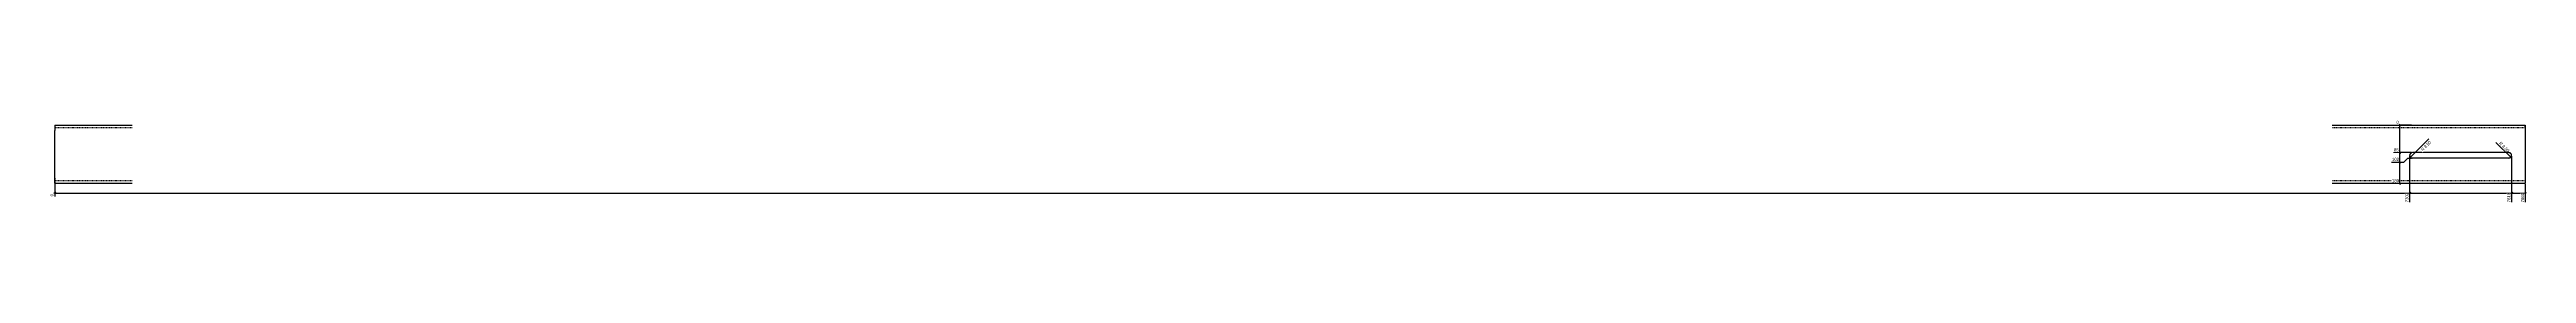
# Model space of a CAD drawing. Header units: millimetres. Extents: x 8 to 21244, y 5 to 262.
# Drawn here: x 13564 to 21244, y 5 to 262 of the extents above; entities that cross this region are included whole.
import ezdxf

# ---------------------------------------------------------------- set-up
doc = ezdxf.new("R2010")
doc.units = ezdxf.units.MM
doc.linetypes.add('DXK_LINE_DOT2', pattern=[3.9198, 1.9599, -1.9599])
doc.layers.add('MÅLSÆTNING', color=7, linetype='Continuous')
doc.layers.add('STÅL', color=7, linetype='Continuous')
doc.styles.add('Arial Narrow', font='ARIALN.TTF', dxfattribs={"height": 0.2})

msp = doc.modelspace()

# ---------------------------------------------------------------- hatches: boundary and pattern name
at = {"layer": 'MÅLSÆTNING', "linetype": 'Continuous'}
msp.add_hatch(color=7, dxfattribs=at).paths.add_polyline_path([(21187.3, 156.2), (21195.3, 146.5), (21185.5, 154.5)])

# ---------------------------------------------------------------- linework, layer by layer
at = {"layer": 'MÅLSÆTNING', "color": 7, "linetype": 'Continuous'}
for p, q in [((20887.8, 245.7), (20840.9, 245.7)), ((20852.8, 242), (20849.8, 249.5)), ((20851.3, 161), (20851.3, 245.7)), ((20887.8, 161), (20831.2, 161)), ((20887.8, 161), (20831.2, 161)), ((20849.8, 164.8), (20852.8, 157.3)), ((20849.8, 164.8), (20852.8, 157.3)), ((20851.3, 131.5), (20851.3, 161)), ((21195.3, 146.5), (21149.1, 192.7)), ((20825.1, 131.5), (20863.8, 131.5)), ((20852.8, 127.8), (20849.8, 135.3)), ((20863.8, 131.5), (20876.3, 144)), ((20876.3, 144), (20887.8, 144)), ((21197.8, 150), (21197.8, 7.5)), ((13583.9, 37.6), (13576.4, 34.6)), ((13580.2, 63.2), (13580.2, 25.8)), ((20887.8, 65.7), (20825.1, 65.7)), ((20849.8, 69.5), (20852.8, 62)), ((21201.5, 37.6), (21194, 34.6)), ((21197.8, 36.1), (21240.2, 36.1)), ((21236.4, 34.6), (21243.9, 37.6)), ((21240.2, 63.2), (21240.2, 7.5))]:
    msp.add_line(p, q, dxfattribs=at)
msp.add_arc((21189.3, 152.5), 8.5, 270, 0, dxfattribs=at)
at = {"layer": 'STÅL', "color": 2, "linetype": 'Continuous'}
for p, q in [((13580.2, 245.7), (13580.2, 229.7)), ((13580.2, 245.7), (13820.2, 245.7)), ((20641.8, 245.7), (21240.2, 245.7)), ((21240.2, 245.7), (21240.2, 65.7)), ((13580.2, 81.7), (13580.2, 229.7)), ((20890.3, 161), (20887, 160.4)), ((21189.3, 161), (20890.3, 161)), ((21192.5, 160.4), (21189.3, 161)), ((13580.2, 65.7), (13580.2, 81.7)), ((20887, 144.7), (20890.3, 144)), ((21189.3, 144), (20890.3, 144)), ((21189.3, 144), (21192.5, 144.7)), ((13820.2, 65.7), (13580.2, 65.7)), ((21240.2, 65.7), (20641.8, 65.7))]:
    msp.add_line(p, q, dxfattribs=at)
at = {"layer": 'STÅL', "color": 7, "linetype": 'DXK_LINE_DOT2'}
for p, q in [((13580.2, 245.7), (13580.2, 241)), ((13820.2, 237.7), (13580.2, 237.7)), ((21240.2, 237.7), (20641.8, 237.7)), ((21240.2, 241), (21240.2, 245.7)), ((20887, 160.4), (20890.3, 161)), ((21189.3, 161), (21192.5, 160.4)), ((13580.2, 81.7), (13580.2, 66.9)), ((20890.3, 144), (20887, 144.7)), ((21192.5, 144.7), (21189.3, 144)), ((13820.2, 73.7), (13580.2, 73.7)), ((21240.2, 73.7), (20641.8, 73.7))]:
    msp.add_line(p, q, dxfattribs=at)
at = {"layer": 'STÅL', "color": 2, "linetype": 'Continuous'}
for centre, start, end in [((20890.3, 152.5), 112.5, 247.5), ((21189.3, 152.5), 292.5, 67.5)]:
    msp.add_arc(centre, 8.5, start, end, dxfattribs=at)
at = {"layer": 'STÅL', "color": 7, "linetype": 'DXK_LINE_DOT2'}
for centre, start, end in [((20890.3, 152.5), 112.5, 247.5), ((21189.3, 152.5), 292.5, 67.5)]:
    msp.add_arc(centre, 8.5, start, end, dxfattribs=at)

# ---------------------------------------------------------------- next in the draw order: wipeouts: each hides what was drawn before it
at = {"color": 0, "linetype": 'Continuous'}
for points in [[(20849, 247.7), (20849, 261.7), (20838.9, 261.7), (20838.9, 247.7)], [(20847.2, 163), (20847.2, 177), (20831, 177), (20831, 163)], [(21238.2, 33.9), (21224.2, 33.9), (21224.2, 5.5), (21238.2, 5.5)]]:
    msp.add_wipeout(points, dxfattribs=at).dxf.layer = 'MÅLSÆTNING'

# ---------------------------------------------------------------- next in the draw order: linework, layer by layer
at = {"layer": 'MÅLSÆTNING', "color": 7, "linetype": 'Continuous'}
for p, q in [((20825.1, 131.5), (20863.8, 131.5)), ((20852.8, 127.8), (20849.8, 135.3)), ((20851.3, 65.7), (20851.3, 131.5)), ((20863.8, 131.5), (20876.3, 144)), ((20876.3, 144), (20887.8, 144)), ((21197.8, 150), (21197.8, 7.5)), ((21194, 34.6), (21201.5, 37.6))]:
    msp.add_line(p, q, dxfattribs=at)

# ---------------------------------------------------------------- next in the draw order: texts
at = {"layer": 'MÅLSÆTNING', "color": 3, "linetype": 'Continuous', "style": 'Arial Narrow'}
for s, p in [('0', (20840.9, 249.7)), ('85', (20833, 165))]:
    msp.add_text(s, height=9.54, dxfattribs=at).set_placement(p)
msp.add_text('7660', height=9.54, rotation=90.00021, dxfattribs=at).set_placement((21236.2, 7.5))

# ---------------------------------------------------------------- next in the draw order: wipeouts: each hides what was drawn before it
at = {"color": 0}
msp.add_wipeout([(21181.1, 163.3), (21191, 173.2), (21165.3, 198.9), (21155.4, 189)], dxfattribs=at).dxf.layer = 'MÅLSÆTNING'
at = {"color": 0, "linetype": 'Continuous'}
for points in [[(20847.2, 133.5), (20847.2, 147.5), (20824.9, 147.5), (20824.9, 133.5)], [(20847.2, 67.7), (20847.2, 81.7), (20824.9, 81.7), (20824.9, 67.7)]]:
    msp.add_wipeout(points, dxfattribs=at).dxf.layer = 'MÅLSÆTNING'

# ---------------------------------------------------------------- next in the draw order: hatches: boundary and pattern name
at = {"layer": 'MÅLSÆTNING', "linetype": 'Continuous'}
msp.add_hatch(color=7, dxfattribs=at).paths.add_polyline_path([(20894, 154.5), (20884.2, 146.5), (20892.2, 156.2)])

# ---------------------------------------------------------------- next in the draw order: linework, layer by layer
at = {"layer": 'MÅLSÆTNING', "color": 7, "linetype": 'Continuous'}
for p, q in [((20884.2, 146.5), (20941.4, 203.7)), ((20881.8, 150), (20881.8, 7.5)), ((20881.8, 150), (20881.8, 7.5)), ((13580.2, 36.1), (20881.8, 36.1)), ((20885.5, 37.6), (20878, 34.6)), ((20878, 34.6), (20885.5, 37.6)), ((20881.8, 36.1), (21197.8, 36.1))]:
    msp.add_line(p, q, dxfattribs=at)
msp.add_arc((20890.3, 152.5), 8.5, 180, 270, dxfattribs=at)

# ---------------------------------------------------------------- next in the draw order: texts
at = {"layer": 'MÅLSÆTNING', "color": 3, "style": 'Arial Narrow'}
msp.add_text('R 8.50', height=9.54, rotation=-45.00011, dxfattribs=at).set_placement((21158.2, 189))
at = {"layer": 'MÅLSÆTNING', "color": 3, "linetype": 'Continuous', "style": 'Arial Narrow'}
for s, p in [('102', (20826.9, 135.5)), ('180', (20826.9, 69.7))]:
    msp.add_text(s, height=9.54, dxfattribs=at).set_placement(p)

# ---------------------------------------------------------------- next in the draw order: wipeouts: each hides what was drawn before it
at = {"color": 0}
msp.add_wipeout([(20947.7, 187.5), (20937.8, 197.4), (20912.1, 171.7), (20922, 161.8)], dxfattribs=at).dxf.layer = 'MÅLSÆTNING'
at = {"color": 0, "linetype": 'Continuous'}
for points in [[(13578.2, 33.9), (13564.2, 33.9), (13564.2, 23.8), (13578.2, 23.8)], [(20879.8, 33.9), (20865.8, 33.9), (20865.8, 5.5), (20879.8, 5.5)], [(21195.8, 33.9), (21181.8, 33.9), (21181.8, 5.5), (21195.8, 5.5)]]:
    msp.add_wipeout(points, dxfattribs=at).dxf.layer = 'MÅLSÆTNING'

# ---------------------------------------------------------------- next in the draw order: texts
at = {"layer": 'MÅLSÆTNING', "color": 3, "style": 'Arial Narrow'}
msp.add_text('R 8.50', height=9.54, rotation=45.00011, dxfattribs=at).set_placement((20922, 164.7))
at = {"layer": 'MÅLSÆTNING', "color": 3, "linetype": 'Continuous', "style": 'Arial Narrow'}
for s, p in [('0', (13576.2, 25.8)), ('7302', (20877.8, 7.5)), ('7618', (21193.8, 7.5))]:
    msp.add_text(s, height=9.54, rotation=90.00021, dxfattribs=at).set_placement(p)

doc.saveas('drawing.dxf')
